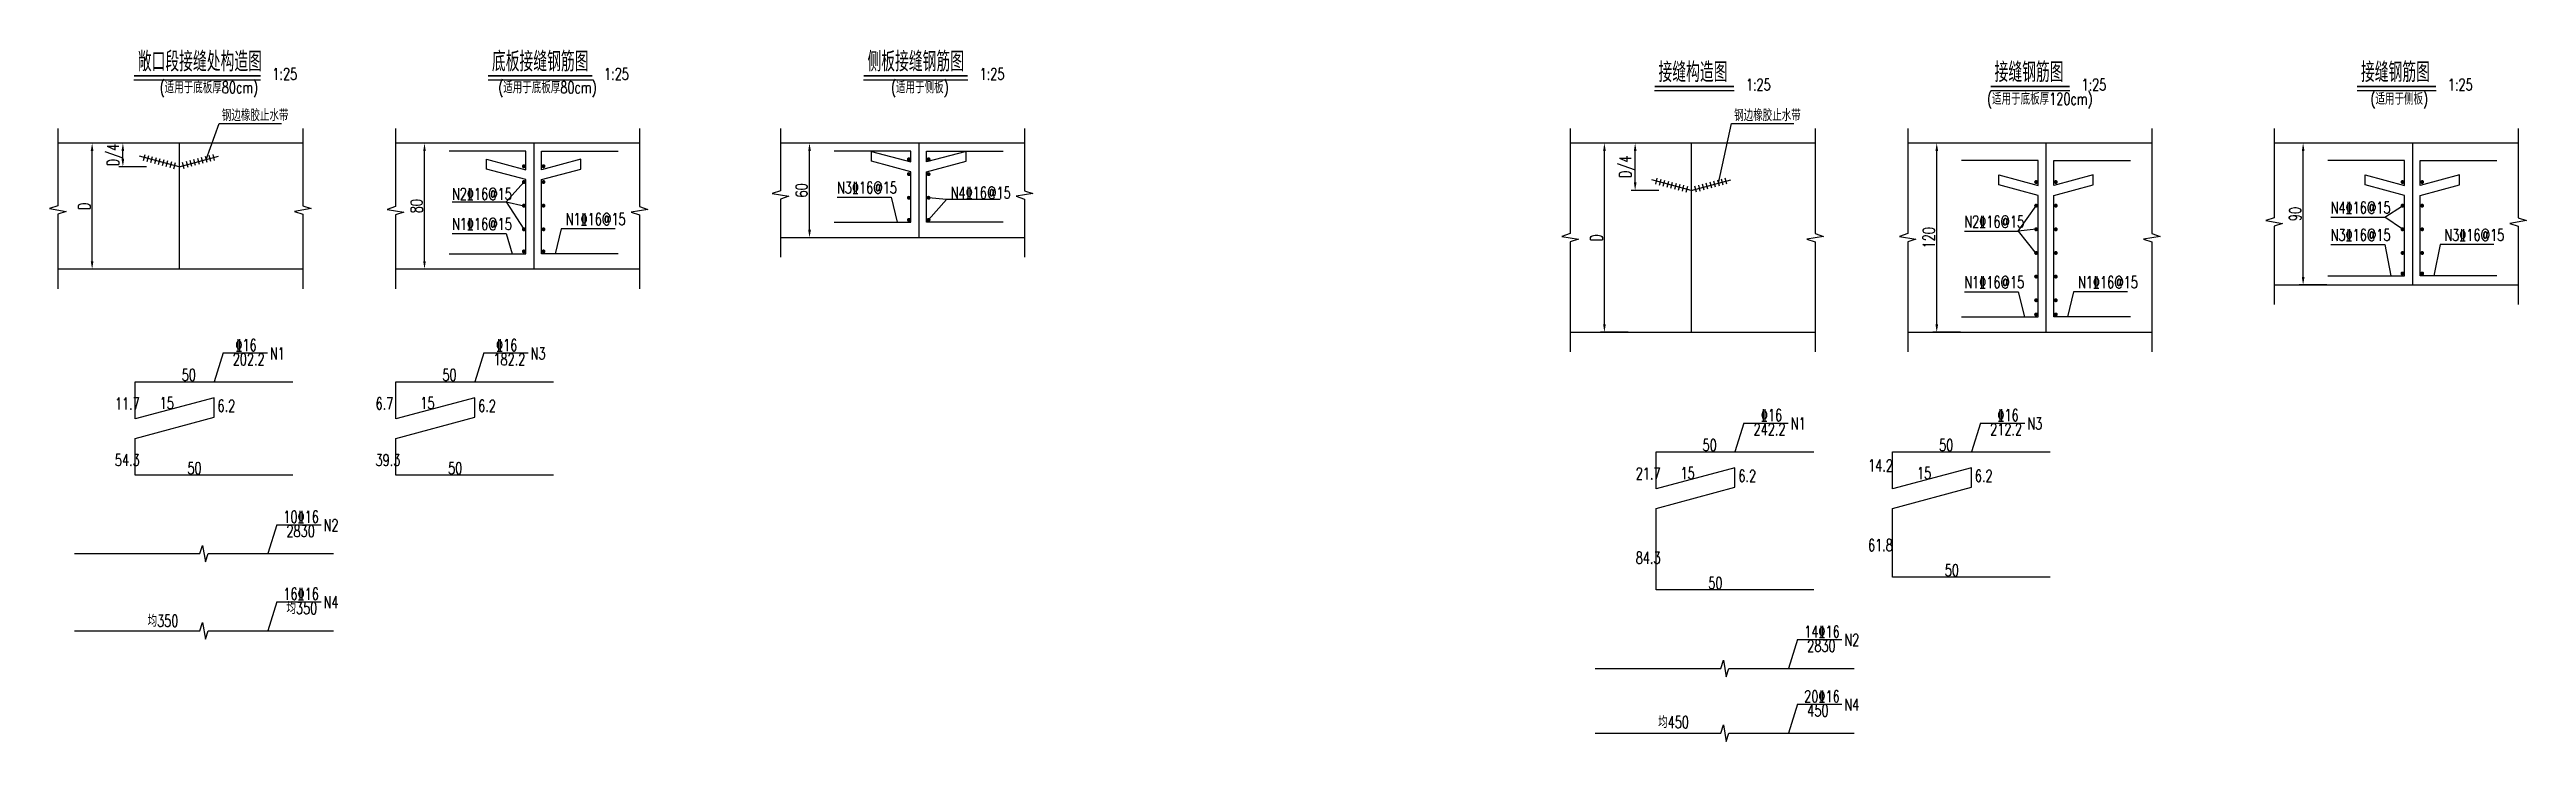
# Model space of a CAD drawing. Header units: millimetres. Extents: x 9472 to 214973, y -2225 to 22564.
# Drawn here: x 15264 to 16835, y 21534 to 21973 of the extents above; entities that cross this region are included whole.
import ezdxf

# ---------------------------------------------------------------- set-up
doc = ezdxf.new("R2010")
doc.units = ezdxf.units.MM
doc.header["$LTSCALE"] = 0.3
doc.header["$MEASUREMENT"] = 0
for name, color, linetype in [('文字', 7, 'Continuous'), ('轮廓线', 1, 'Continuous'), ('钢筋', 1, 'Continuous')]:
    doc.layers.add(name, color=color, linetype=linetype)
doc.styles.get("Standard").update_dxf_attribs({"font": 'simplex1.shx', "width": 0.7, "bigfont": 'hztxt.shx'})
doc.dimstyles.new('25', dxfattribs={"dimscale": 2.5, "dimtxt": 3, "dimasz": 2, "dimexe": 1, "dimexo": 1, "dimgap": 0.5, "dimtad": 1, "dimdec": 1, "dimdsep": 46, "dimtxsty": 'Standard', "dimcen": 0.5, "dimadec": 0, "dimazin": 0, "dimtfac": 1, "dimtdec": 1, "dimtofl": 0, "dimtmove": 2, "dimatfit": 3, "dimfxl": 0, "dimtolj": 1, "dimtzin": 0, "dimarcsym": 0})

msp = doc.modelspace()

# ---------------------------------------------------------------- texts
at = {"layer": '文字', "width": 0.7}
for s, height, p in [('敞口段接缝处构造图', 12.5, (15319.84, 21959.11)), ('底板接缝钢筋图', 12.5, (15544.47, 21959.11)), ('侧板接缝钢筋图', 12.5, (15782.67, 21959.11)), ('接缝构造图', 12.5, (16284.43, 21952.35)), ('接缝钢筋图', 12.5, (16497.61, 21952.35)), ('接缝钢筋图', 12.5, (16730, 21952.35)), ('(适用于底板厚80cm)', 7.5, (15333.78, 21945.26)), ('1:25', 7.5, (15405.2, 21953.77)), ('(适用于底板厚80cm)', 7.5, (15548.48, 21945.26)), ('1:25', 7.5, (15615.62, 21953.77)), ('(适用于侧板)', 7.5, (15797.62, 21945.26)), ('1:25', 7.5, (15853.82, 21953.77)), ('1:25', 7.5, (16339.88, 21947)), ('1:25', 7.5, (16552.74, 21947)), ('1:25', 7.5, (16785.13, 21947)), ('钢边橡胶止水带', 7.5, (15373.17, 21927.59)), ('钢边橡胶止水带', 7.5, (16332.42, 21927.59)), ('(适用于底板厚120cm)', 7.5, (16492.88, 21938.03)), ('(适用于侧板)', 7.5, (16736.05, 21938.03)), ('N3%%13216@15', 7.5, (15763.38, 21881.69)), ('N4%%13216@15', 7.5, (15835.51, 21878.46)), ('N2%%13216@15', 7.5, (15519.14, 21877.67)), ('N4%%13216@15', 7.5, (16710.78, 21869.02)), ('N1%%13216@15', 7.5, (15519.14, 21858.63)), ('N1%%13216@15', 7.5, (15591.26, 21861.69)), ('N2%%13216@15', 7.5, (16478.39, 21860.1)), ('N3%%13216@15', 7.5, (16710.78, 21851.69)), ('N3%%13216@15', 7.5, (16782.91, 21851.69)), ('N1%%13216@15', 7.5, (16478.39, 21821.69)), ('N1%%13216@15', 7.5, (16550.52, 21821.69)), ('202.2', 7.5, (15380.08, 21772.81)), ('%%13216', 7.5, (15381.74, 21781.82)), ('N1', 7.5, (15403.66, 21776.55)), ('182.2', 7.5, (15545.43, 21772.81)), ('%%13216', 7.5, (15547.08, 21781.82)), ('N3', 7.5, (15569.01, 21776.55)), ('50', 7.5, (15347.73, 21762.88)), ('50', 7.5, (15513.08, 21762.88)), ('11.7', 7.5, (15305.31, 21744.75)), ('15', 7.5, (15333.73, 21745.07)), ('6.2', 7.5, (15370.41, 21743.31)), ('6.7', 7.5, (15470.66, 21744.75)), ('15', 7.5, (15499.08, 21745.07)), ('6.2', 7.5, (15535.76, 21743.31)), ('%%13216', 7.5, (16349.35, 21737.39)), ('%%13216', 7.5, (16499.39, 21737.39)), ('242.2', 7.5, (16344.75, 21728.38)), ('N1', 7.5, (16368.32, 21732.12)), ('212.2', 7.5, (16494.79, 21728.38)), ('N3', 7.5, (16518.36, 21732.12)), ('54.3', 7.5, (15305.31, 21708.95)), ('39.3', 7.5, (15470.66, 21708.95)), ('50', 7.5, (16312.39, 21718.45)), ('14.2', 7.5, (16417.39, 21705.5)), ('50', 7.5, (16462.43, 21718.45)), ('50', 7.5, (15351.33, 21703.73)), ('50', 7.5, (15516.68, 21703.73)), ('21.7', 7.5, (16269.98, 21700.32)), ('15', 7.5, (16298.39, 21700.65)), ('6.2', 7.5, (16335.08, 21698.88)), ('15', 7.5, (16448.43, 21700.65)), ('6.2', 7.5, (16485.11, 21698.88)), ('10%%13216', 7.5, (15412.19, 21672.91)), ('2830', 7.5, (15414.12, 21663.89)), ('N2', 7.5, (15437.69, 21667.63)), ('84.3', 7.5, (16269.98, 21646.92)), ('61.8', 7.5, (16417.32, 21654.98)), ('50', 7.5, (16316, 21630.97)), ('50', 7.5, (16466.03, 21639.04)), ('16%%13216', 7.5, (15412.19, 21624.05)), ('均350', 7.5, (15414.12, 21615.03)), ('N4', 7.5, (15437.69, 21618.77)), ('均350', 7.5, (15326.05, 21607)), ('14%%13216', 7.5, (16376.86, 21600.15)), ('2830', 7.5, (16378.78, 21591.13)), ('N2', 7.5, (16402.36, 21594.87)), ('20%%13216', 7.5, (16376.86, 21559.08)), ('450', 7.5, (16378.78, 21550.07)), ('N4', 7.5, (16402.36, 21553.81)), ('均450', 7.5, (16284.18, 21542.72))]:
    msp.add_text(s, height=height, dxfattribs=at).set_placement(p)

# ---------------------------------------------------------------- blocks, each defined once
blk = doc.blocks.new('*D61')
at = {"color": 0, "lineweight": -2}
for p, q in [((15305.9, 21913.7), (15288.4, 21913.7)), ((15290.9, 21838.7), (15290.9, 21908.7)), ((15305.9, 21833.7), (15288.4, 21833.7))]:
    blk.add_line(p, q, dxfattribs=at)
at = {"color": 0}
for points in [[(15290, 21908.7), (15291.7, 21908.7), (15290.9, 21913.7)], [(15290, 21838.7), (15291.7, 21838.7), (15290.9, 21833.7)]]:
    blk.add_solid(points, dxfattribs=at)
at = {"color": 0, "insert": (15285.9, 21873.7), "char_height": 7.5, "attachment_point": 5, "rotation": 90}
blk.add_mtext('\\A1;D', dxfattribs=at)
blk = doc.blocks.new('*D62')
at = {"color": 0, "lineweight": -2}
for p, q in [((15516.7, 21913.7), (15499.2, 21913.7)), ((15501.7, 21838.7), (15501.7, 21908.7)), ((15516.7, 21833.7), (15499.2, 21833.7))]:
    blk.add_line(p, q, dxfattribs=at)
at = {"color": 0}
for points in [[(15500.9, 21908.7), (15502.5, 21908.7), (15501.7, 21913.7)], [(15500.9, 21838.7), (15502.5, 21838.7), (15501.7, 21833.7)]]:
    blk.add_solid(points, dxfattribs=at)
at = {"color": 0, "insert": (15496.7, 21873.7), "char_height": 7.5, "attachment_point": 5, "rotation": 90}
blk.add_mtext('\\A1;80', dxfattribs=at)
blk = doc.blocks.new('*D63')
at = {"color": 0, "lineweight": -2}
for p, q in [((15325.4, 21913.7), (15307.9, 21913.7)), ((15310.4, 21903.7), (15310.4, 21908.7)), ((15325.4, 21898.7), (15307.9, 21898.7))]:
    blk.add_line(p, q, dxfattribs=at)
at = {"color": 0}
for points in [[(15309.5, 21908.7), (15311.2, 21908.7), (15310.4, 21913.7)], [(15309.5, 21903.7), (15311.2, 21903.7), (15310.4, 21898.7)]]:
    blk.add_solid(points, dxfattribs=at)
at = {"color": 0, "insert": (15305.4, 21906.2), "char_height": 7.5, "attachment_point": 5, "rotation": 90}
blk.add_mtext('\\A1;D/4', dxfattribs=at)
blk = doc.blocks.new('点筋')
at = {"layer": '钢筋', "const_width": 1.25}
blk.add_lwpolyline([(-0.625, 0, 1), (0.625, 0, 1)], format="xyb", close=True, dxfattribs=at)
blk = doc.blocks.new('*D66')
at = {"color": 0, "lineweight": -2}
for p, q in [((15760.9, 21913.7), (15743.4, 21913.7)), ((15745.9, 21858.7), (15745.9, 21908.7)), ((15760.9, 21853.7), (15743.4, 21853.7))]:
    blk.add_line(p, q, dxfattribs=at)
at = {"color": 0}
for points in [[(15745.1, 21908.7), (15746.8, 21908.7), (15745.9, 21913.7)], [(15745.1, 21858.7), (15746.8, 21858.7), (15745.9, 21853.7)]]:
    blk.add_solid(points, dxfattribs=at)
at = {"color": 0, "insert": (15740.9, 21883.7), "char_height": 7.5, "attachment_point": 5, "rotation": 90}
blk.add_mtext('\\A1;60', dxfattribs=at)
blk = doc.blocks.new('*D68')
at = {"color": 0, "lineweight": -2}
for p, q in [((16265.1, 21913.7), (16247.6, 21913.7)), ((16250.1, 21798.7), (16250.1, 21908.7)), ((16265.1, 21793.7), (16247.6, 21793.7))]:
    blk.add_line(p, q, dxfattribs=at)
at = {"color": 0}
for points in [[(16249.3, 21908.7), (16251, 21908.7), (16250.1, 21913.7)], [(16249.3, 21798.7), (16251, 21798.7), (16250.1, 21793.7)]]:
    blk.add_solid(points, dxfattribs=at)
at = {"color": 0, "insert": (16245.1, 21853.7), "char_height": 7.5, "attachment_point": 5, "rotation": 90}
blk.add_mtext('\\A1;D', dxfattribs=at)
blk = doc.blocks.new('*D69')
at = {"color": 0, "lineweight": -2}
for p, q in [((16475.9, 21913.7), (16458.4, 21913.7)), ((16460.9, 21798.7), (16460.9, 21908.7)), ((16475.9, 21793.7), (16458.4, 21793.7))]:
    blk.add_line(p, q, dxfattribs=at)
at = {"color": 0}
for points in [[(16460.1, 21908.7), (16461.8, 21908.7), (16460.9, 21913.7)], [(16460.1, 21798.7), (16461.8, 21798.7), (16460.9, 21793.7)]]:
    blk.add_solid(points, dxfattribs=at)
at = {"color": 0, "insert": (16455.9, 21853.7), "char_height": 7.5, "attachment_point": 5, "rotation": 90}
blk.add_mtext('\\A1;120', dxfattribs=at)
blk = doc.blocks.new('*D70')
at = {"color": 0, "lineweight": -2}
for p, q in [((16284.6, 21913.7), (16267.1, 21913.7)), ((16269.6, 21888.7), (16269.6, 21908.7)), ((16284.6, 21883.7), (16267.1, 21883.7))]:
    blk.add_line(p, q, dxfattribs=at)
at = {"color": 0}
for points in [[(16268.8, 21908.7), (16270.5, 21908.7), (16269.6, 21913.7)], [(16268.8, 21888.7), (16270.5, 21888.7), (16269.6, 21883.7)]]:
    blk.add_solid(points, dxfattribs=at)
at = {"color": 0, "insert": (16264.6, 21898.7), "char_height": 7.5, "attachment_point": 5, "rotation": 90}
blk.add_mtext('\\A1;D/4', dxfattribs=at)
blk = doc.blocks.new('*D67')
at = {"color": 0, "lineweight": -2}
for p, q in [((16708.3, 21913.7), (16690.8, 21913.7)), ((16693.3, 21828.7), (16693.3, 21908.7)), ((16708.3, 21823.7), (16690.8, 21823.7))]:
    blk.add_line(p, q, dxfattribs=at)
at = {"color": 0}
for points in [[(16692.5, 21908.7), (16694.2, 21908.7), (16693.3, 21913.7)], [(16692.5, 21828.7), (16694.2, 21828.7), (16693.3, 21823.7)]]:
    blk.add_solid(points, dxfattribs=at)
at = {"color": 0, "insert": (16688.3, 21868.7), "char_height": 7.5, "attachment_point": 5, "rotation": 90}
blk.add_mtext('\\A1;90', dxfattribs=at)

# ---------------------------------------------------------------- dimensions: what is measured, and where the dimension line sits
for base, p1, p2, text, picture, middle in [((15290.87, 21913.65), (15346.85, 21833.65), (15346.85, 21913.65), 'D', '*D61', (15285.87, 21873.65)), ((15310.38, 21913.65), (15345.99, 21898.65), (15345.99, 21913.65), 'D/4', '*D63', (15305.38, 21906.15)), ((15745.94, 21913.65), (15804.89, 21853.65), (15815.19, 21913.65), '60', '*D66', (15740.94, 21883.65)), ((16250.13, 21913.65), (16306.11, 21793.65), (16306.11, 21913.65), 'D', '*D68', (16245.13, 21853.65)), ((16269.63, 21913.65), (16305.24, 21883.65), (16305.24, 21913.65), 'D/4', '*D70', (16264.63, 21898.65)), ((16460.95, 21913.65), (16519.9, 21793.65), (16519.9, 21913.65), '120', '*D69', (16455.95, 21853.65))]:
    dim = msp.add_linear_dim(base=base, p1=p1, p2=p2, angle=90, text=text, dimstyle='25')
    dim.commit()
    dim.dimension.update_dxf_attribs({"geometry": picture, "text_midpoint": middle})
for base, p1, p2, picture, middle in [((15501.69, 21913.65), (15560.65, 21833.65), (15570.95, 21913.65), '*D62', (15496.69, 21873.65)), ((16693.34, 21913.65), (16752.29, 21823.65), (16752.29, 21913.65), '*D67', (16688.34, 21868.65))]:
    dim = msp.add_linear_dim(base=base, p1=p1, p2=p2, angle=90, dimstyle='25')
    dim.commit()
    dim.dimension.update_dxf_attribs({"geometry": picture, "text_midpoint": middle})

# ---------------------------------------------------------------- linework, layer by layer
for p, q in [((15317.37, 21953.77), (15397.7, 21953.77)), ((15542, 21953.77), (15608.12, 21953.77)), ((15780.19, 21953.77), (15846.32, 21953.77)), ((16281.96, 21947), (16332.38, 21947)), ((16495.14, 21947), (16545.24, 21947)), ((16727.53, 21947), (16777.63, 21947)), ((15363.24, 21903.28), (15371.4, 21926.08)), ((15371.4, 21926.08), (15411.03, 21926.08)), ((16322.5, 21888.28), (16330.66, 21926.08)), ((16330.66, 21926.08), (16370.28, 21926.08)), ((15424.57, 21913.65), (15269.13, 21913.65)), ((15323.39, 21902.64), (15324.42, 21906.5)), ((15325.8, 21901.99), (15326.84, 21905.86)), ((15328.22, 21901.35), (15329.25, 21905.21)), ((15330.63, 21900.7), (15331.67, 21904.56)), ((15333.05, 21900.05), (15334.08, 21903.92)), ((15335.46, 21899.4), (15336.5, 21903.27)), ((15337.88, 21898.76), (15338.91, 21902.62)), ((15340.29, 21898.11), (15341.33, 21901.97)), ((15351.69, 21898.11), (15350.65, 21901.97)), ((15354.1, 21898.76), (15353.07, 21902.62)), ((15356.52, 21899.4), (15355.48, 21903.27)), ((15358.93, 21900.05), (15357.9, 21903.92)), ((15361.35, 21900.7), (15360.31, 21904.56)), ((15363.76, 21901.35), (15362.73, 21905.21)), ((15366.18, 21901.99), (15365.14, 21905.86)), ((15368.59, 21902.64), (15367.56, 21906.5)), ((15638.07, 21913.65), (15483.23, 21913.65)), ((15882.31, 21913.65), (15727.47, 21913.65)), ((16383.83, 21913.65), (16228.38, 21913.65)), ((16597.32, 21913.65), (16442.48, 21913.65)), ((16829.71, 21913.65), (16674.87, 21913.65)), ((15342.71, 21897.46), (15343.74, 21901.33)), ((15349.27, 21897.46), (15348.24, 21901.33)), ((15553.41, 21876.38), (15564.7, 21889)), ((16282.64, 21887.64), (16283.68, 21891.5)), ((16285.06, 21886.99), (16286.09, 21890.86)), ((16287.47, 21886.35), (16288.51, 21890.21)), ((16289.89, 21885.7), (16290.92, 21889.56)), ((16292.3, 21885.05), (16293.34, 21888.92)), ((16294.72, 21884.4), (16295.75, 21888.27)), ((16297.13, 21883.76), (16298.17, 21887.62)), ((16299.55, 21883.11), (16300.58, 21886.97)), ((16301.96, 21882.46), (16303, 21886.33)), ((16308.53, 21882.46), (16307.49, 21886.33)), ((16310.94, 21883.11), (16309.91, 21886.97)), ((16313.36, 21883.76), (16312.32, 21887.62)), ((16315.77, 21884.4), (16314.74, 21888.27)), ((16318.19, 21885.05), (16317.15, 21888.92)), ((16320.6, 21885.7), (16319.57, 21889.56)), ((16323.02, 21886.35), (16321.98, 21890.21)), ((16325.43, 21886.99), (16324.4, 21890.86)), ((16327.85, 21887.64), (16326.81, 21891.5)), ((15519.23, 21876.38), (15553.41, 21876.38)), ((15553.41, 21876.38), (15564.7, 21859)), ((15553.41, 21876.38), (15564.7, 21874)), ((15763.48, 21879.39), (15797.65, 21879.39)), ((15797.65, 21879.39), (15801.56, 21863.5)), ((15832.73, 21877.89), (15821.44, 21879)), ((15832.73, 21877.89), (15821.44, 21865.01)), ((15866.91, 21877.89), (15832.73, 21877.89)), ((16512.66, 21857.8), (16523.95, 21874)), ((16745.05, 21866.72), (16756.34, 21874)), ((15519.23, 21856.34), (15553.41, 21856.34)), ((15553.41, 21856.34), (15557.31, 21843.5)), ((15588.49, 21859.39), (15584.58, 21843.5)), ((15622.66, 21859.39), (15588.49, 21859.39)), ((16478.49, 21857.8), (16512.66, 21857.8)), ((16523.95, 21859), (16512.66, 21857.8)), ((16512.66, 21857.8), (16523.95, 21843.38)), ((16710.88, 21866.72), (16745.05, 21866.72)), ((16756.34, 21859), (16745.05, 21866.72)), ((15882.31, 21853.65), (15727.47, 21853.65)), ((16710.88, 21849.39), (16745.05, 21849.39)), ((16745.05, 21849.39), (16748.96, 21829.5)), ((16780.14, 21849.39), (16776.23, 21829.5)), ((16814.31, 21849.39), (16780.14, 21849.39)), ((15424.57, 21833.65), (15269.13, 21833.65)), ((15638.07, 21833.65), (15483.23, 21833.65)), ((16829.71, 21823.65), (16674.87, 21823.65)), ((16478.49, 21819.39), (16512.66, 21819.39)), ((16512.66, 21819.39), (16516.57, 21803.5)), ((16547.75, 21819.39), (16543.84, 21803.5)), ((16581.92, 21819.39), (16547.75, 21819.39)), ((16383.83, 21793.65), (16228.38, 21793.65)), ((16597.32, 21793.65), (16442.48, 21793.65)), ((15373.99, 21780.57), (15368.24, 21762.24)), ((15373.99, 21780.57), (15402.05, 21780.57)), ((15539.34, 21780.57), (15533.59, 21762.24)), ((15539.34, 21780.57), (15567.4, 21780.57)), ((16338.66, 21736.14), (16332.91, 21717.81)), ((16338.66, 21736.14), (16366.71, 21736.14)), ((16488.7, 21736.14), (16482.94, 21717.81)), ((16488.7, 21736.14), (16516.75, 21736.14)), ((15408.03, 21671.66), (15402.27, 21653.32)), ((15408.03, 21671.66), (15436.08, 21671.66)), ((15408.03, 21622.8), (15402.27, 21604.46)), ((15408.03, 21622.8), (15436.08, 21622.8)), ((16372.69, 21598.9), (16366.94, 21580.56)), ((16372.69, 21598.9), (16400.75, 21598.9)), ((16372.69, 21557.83), (16366.94, 21539.5)), ((16372.69, 21557.83), (16400.75, 21557.83))]:
    msp.add_line(p, q)
at = {"const_width": 1}
for points in [[(15317.37, 21956.27), (15397.7, 21956.27)], [(15542, 21956.27), (15608.12, 21956.27)], [(15780.19, 21956.27), (15846.32, 21956.27)], [(16281.96, 21949.5), (16332.38, 21949.5)], [(16495.14, 21949.5), (16545.24, 21949.5)], [(16727.53, 21949.5), (16777.63, 21949.5)]]:
    msp.add_lwpolyline(points, dxfattribs=at)
for points in [[(15269.13, 21923), (15269.13, 21873.86), (15263.86, 21872.11), (15274.4, 21870.37), (15269.13, 21868.61), (15269.13, 21821.24)], [(15424.57, 21923), (15424.57, 21873.86), (15429.84, 21872.11), (15419.31, 21870.37), (15424.57, 21868.61), (15424.57, 21821.24)], [(15483.23, 21923), (15483.23, 21873.37), (15477.96, 21871.62), (15488.49, 21869.87), (15483.23, 21868.12), (15483.23, 21821.24)], [(15638.07, 21923), (15638.07, 21873.37), (15643.34, 21871.62), (15632.8, 21869.87), (15638.07, 21868.12), (15638.07, 21821.24)], [(15727.47, 21923), (15727.47, 21883.46), (15722.2, 21881.7), (15732.74, 21879.96), (15727.47, 21878.21), (15727.47, 21841.24)], [(15882.31, 21923), (15882.31, 21883.46), (15887.58, 21881.7), (15877.05, 21879.96), (15882.31, 21878.21), (15882.31, 21841.24)], [(16228.38, 21923), (16228.38, 21856.26), (16223.12, 21854.5), (16233.65, 21852.76), (16228.38, 21851.01), (16228.38, 21781.24)], [(16383.83, 21923), (16383.83, 21856.26), (16389.09, 21854.5), (16378.56, 21852.76), (16383.83, 21851.01), (16383.83, 21781.24)], [(16442.48, 21923), (16442.48, 21856.26), (16437.22, 21854.5), (16447.75, 21852.76), (16442.48, 21851.01), (16442.48, 21781.24)], [(16597.32, 21923), (16597.32, 21856.26), (16602.59, 21854.5), (16592.06, 21852.76), (16597.32, 21851.01), (16597.32, 21781.24)], [(16674.87, 21923), (16674.87, 21866.26), (16669.61, 21864.5), (16680.14, 21862.76), (16674.87, 21861.01), (16674.87, 21811.24)], [(16829.71, 21923), (16829.71, 21866.26), (16834.98, 21864.5), (16824.45, 21862.76), (16829.71, 21861.01), (16829.71, 21811.24)], [(15359.2, 21653.32), (15360.95, 21658.59), (15362.7, 21648.06), (15364.45, 21653.32)], [(15359.2, 21604.46), (15360.95, 21609.73), (15362.7, 21599.19), (15364.45, 21604.46)], [(16323.87, 21580.56), (16325.62, 21585.83), (16327.37, 21575.3), (16329.12, 21580.56)], [(16323.87, 21539.5), (16325.62, 21544.76), (16327.37, 21534.23), (16329.12, 21539.5)]]:
    msp.add_lwpolyline(points)
at = {"layer": '轮廓线'}
for p, q in [((15345.99, 21898.65), (15320.99, 21905.35)), ((15345.99, 21913.65), (15345.99, 21833.65)), ((15345.99, 21898.65), (15370.99, 21905.35)), ((15570.95, 21913.65), (15570.95, 21833.65)), ((15815.19, 21913.65), (15815.19, 21853.65)), ((16305.24, 21913.65), (16305.24, 21793.65)), ((16530.2, 21913.65), (16530.2, 21793.65)), ((16762.59, 21913.65), (16762.59, 21823.65)), ((16305.24, 21883.65), (16280.24, 21890.35)), ((16305.24, 21883.65), (16330.24, 21890.35))]:
    msp.add_line(p, q, dxfattribs=at)
for points in [[(15517.42, 21843.5), (15565.95, 21843.5), (15565.95, 21890.55), (15540.95, 21897.25), (15540.95, 21903.45), (15565.95, 21896.75), (15565.95, 21908.65), (15517.42, 21908.65)], [(15624.48, 21843.5), (15575.95, 21843.5), (15575.95, 21890.55), (15600.95, 21897.25), (15600.95, 21903.45), (15575.95, 21896.75), (15575.95, 21908.65), (15624.48, 21908.65)], [(15761.66, 21863.5), (15810.19, 21863.5), (15810.19, 21895.55), (15785.19, 21902.25), (15785.19, 21908.45), (15810.19, 21901.75), (15810.19, 21908.65), (15761.66, 21908.65)], [(15868.72, 21863.5), (15820.19, 21863.5), (15820.19, 21895.55), (15845.19, 21902.25), (15845.19, 21908.45), (15820.19, 21901.75), (15820.19, 21908.65), (15868.72, 21908.65)], [(16476.68, 21803.5), (16525.2, 21803.5), (16525.2, 21880.55), (16500.2, 21887.25), (16500.2, 21893.45), (16525.2, 21886.75), (16525.2, 21902.69), (16476.68, 21902.69)], [(16583.73, 21803.5), (16535.2, 21803.5), (16535.2, 21880.55), (16560.2, 21887.25), (16560.2, 21893.45), (16535.2, 21886.75), (16535.2, 21902.69), (16583.73, 21902.69)], [(16709.07, 21829.5), (16757.59, 21829.5), (16757.59, 21880.55), (16732.59, 21887.25), (16732.59, 21893.45), (16757.59, 21886.75), (16757.59, 21902.69), (16709.07, 21902.69)], [(16816.12, 21829.5), (16767.59, 21829.5), (16767.59, 21880.55), (16792.59, 21887.25), (16792.59, 21893.45), (16767.59, 21886.75), (16767.59, 21902.69), (16816.12, 21902.69)], [(15418.24, 21703.04), (15318.24, 21703.04), (15318.24, 21726.44), (15368.24, 21739.83), (15368.24, 21752.23), (15318.24, 21738.84), (15318.24, 21762.24), (15418.24, 21762.24)], [(15583.59, 21703.04), (15483.59, 21703.04), (15483.59, 21726.44), (15533.59, 21739.83), (15533.59, 21752.23), (15483.59, 21738.84), (15483.59, 21762.24), (15583.59, 21762.24)], [(16382.91, 21630.28), (16282.91, 21630.28), (16282.91, 21682.01), (16332.91, 21695.41), (16332.91, 21707.81), (16282.91, 21694.41), (16282.91, 21717.81), (16382.91, 21717.81)], [(16532.94, 21638.34), (16432.94, 21638.34), (16432.94, 21682.01), (16482.94, 21695.41), (16482.94, 21707.81), (16432.94, 21694.41), (16432.94, 21717.81), (16532.94, 21717.81)], [(15279.69, 21653.32), (15359.2, 21653.32)], [(15364.45, 21653.32), (15443.96, 21653.32)], [(15279.69, 21604.46), (15359.2, 21604.46)], [(15364.45, 21604.46), (15443.96, 21604.46)], [(16244.36, 21580.56), (16323.87, 21580.56)], [(16329.12, 21580.56), (16408.63, 21580.56)], [(16244.36, 21539.5), (16323.87, 21539.5)], [(16329.12, 21539.5), (16408.63, 21539.5)]]:
    msp.add_lwpolyline(points, dxfattribs=at)

# ---------------------------------------------------------------- block references
for p in [(15808.94, 21903.4), (15564.7, 21899), (15564.7, 21889), (15808.94, 21894), (16523.95, 21889), (16756.34, 21889), (15564.7, 21874), (15808.94, 21879), (16523.95, 21874), (16756.34, 21874), (15564.7, 21859), (15808.94, 21865.01), (16523.95, 21859), (16756.34, 21859), (15564.7, 21845.01), (16523.95, 21844), (16756.34, 21844), (16523.95, 21829), (16756.34, 21831), (16523.95, 21814), (16523.95, 21805)]:
    msp.add_blockref('点筋', p)
at = {"xscale": -1}
for p in [(15821.44, 21903.4), (15577.2, 21899), (15577.2, 21889), (15821.44, 21894), (16536.45, 21889), (16768.84, 21889), (15577.2, 21874), (15821.44, 21879), (16536.45, 21874), (16768.84, 21874), (15577.2, 21859), (15821.44, 21865.01), (16536.45, 21859), (16768.84, 21859), (15577.2, 21845.01), (16536.45, 21844), (16768.84, 21844), (16536.45, 21829), (16768.84, 21831), (16536.45, 21814), (16536.45, 21805)]:
    msp.add_blockref('点筋', p, dxfattribs=at)

msp.set_redraw_order([(e.dxf.handle, doc.entitydb.next_handle()) for e in msp.query("TEXT MTEXT ATTDEF DIMENSION ARC_DIMENSION")])  # texts and dimensions are drawn at this point

doc.saveas('drawing.dxf')
